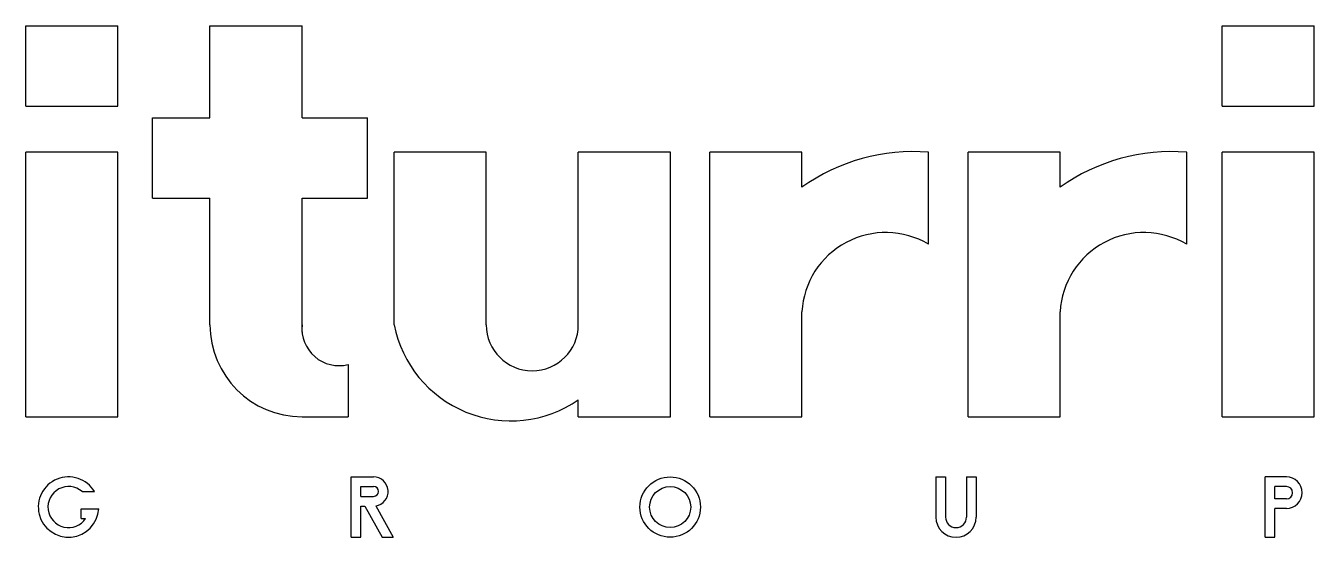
# Model space of a CAD drawing. Extents: x 0 to 2826, y -106 to 813.
# Drawn here: x 2551.7 to 2826, y 703.7 to 812.6 of the extents above; entities that cross this region are included whole.
import ezdxf

# ---------------------------------------------------------------- set-up
doc = ezdxf.new("R2010")
doc.units = 0
doc.layers.add('SLD-0', color=179, linetype='CONTINUOUS')

msp = doc.modelspace()

# ---------------------------------------------------------------- linework, layer by layer
at = {"layer": 'SLD-0'}
for p, q in [((2551.75, 812.622), (2571.35, 812.622)), ((2551.75, 795.472), (2551.75, 812.622)), ((2571.35, 795.472), (2571.35, 812.622)), ((2590.951, 793.022), (2590.951, 812.622)), ((2590.951, 812.622), (2610.551, 812.622)), ((2610.551, 793.022), (2610.551, 812.622)), ((2806.384, 812.622), (2825.985, 812.622)), ((2806.384, 795.472), (2806.384, 812.622)), ((2825.985, 795.472), (2825.985, 812.622)), ((2551.75, 795.472), (2571.35, 795.472)), ((2806.384, 795.472), (2825.985, 795.472)), ((2578.7, 793.022), (2590.951, 793.022)), ((2578.7, 775.872), (2578.7, 793.022)), ((2610.551, 793.022), (2624.468, 793.022)), ((2624.468, 775.872), (2624.468, 793.022)), ((2551.75, 729.321), (2551.75, 785.672)), ((2571.35, 785.672), (2551.75, 785.672)), ((2571.35, 729.321), (2571.35, 785.672)), ((2630.151, 748.921), (2630.151, 785.672)), ((2649.752, 785.672), (2630.151, 785.672)), ((2649.752, 748.921), (2649.752, 785.672)), ((2688.953, 785.672), (2669.352, 785.672)), ((2669.352, 748.921), (2669.352, 785.672)), ((2688.953, 729.321), (2688.953, 785.672)), ((2697.348, 729.321), (2697.348, 785.672)), ((2716.949, 785.672), (2697.348, 785.672)), ((2716.949, 778.229), (2716.949, 785.672)), ((2743.899, 766.071), (2743.899, 785.672)), ((2752.295, 729.321), (2752.295, 785.672)), ((2771.895, 785.672), (2752.295, 785.672)), ((2771.895, 778.229), (2771.895, 785.672)), ((2798.846, 766.071), (2798.846, 785.672)), ((2806.384, 729.321), (2806.384, 785.672)), ((2825.985, 785.672), (2806.384, 785.672)), ((2825.985, 729.321), (2825.985, 785.672)), ((2578.7, 775.872), (2590.951, 775.872)), ((2590.951, 748.921), (2590.951, 775.872)), ((2610.551, 775.872), (2624.468, 775.872)), ((2610.551, 747.319), (2610.551, 775.872)), ((2716.949, 729.321), (2716.949, 751.69)), ((2771.895, 729.321), (2771.895, 751.69)), ((2669.352, 729.321), (2669.352, 732.909)), ((2621.014, 703.655), (2621.014, 716.519)), ((2621.014, 716.519), (2625.767, 716.519)), ((2745.455, 716.519), (2745.455, 707.943)), ((2745.455, 716.519), (2747.513, 716.519)), ((2747.513, 716.519), (2747.513, 707.943)), ((2751.973, 716.519), (2751.973, 707.943)), ((2751.973, 716.519), (2754.031, 716.519)), ((2754.031, 716.519), (2754.031, 707.943)), ((2820.053, 716.519), (2815.523, 716.519)), ((2815.523, 703.655), (2815.523, 716.519)), ((2815.523, 703.655), (2815.523, 716.519)), ((2563.724, 713.387), (2566.374, 713.387)), ((2623.072, 712.362), (2623.072, 714.46)), ((2623.072, 714.46), (2625.767, 714.46)), ((2817.581, 711.841), (2817.581, 714.46)), ((2820.053, 714.46), (2817.581, 714.46)), ((2623.072, 712.362), (2625.767, 712.362)), ((2623.072, 710.304), (2623.884, 710.304)), ((2623.072, 703.655), (2623.072, 710.304)), ((2623.884, 710.304), (2627.619, 703.655)), ((2626.225, 710.338), (2629.98, 703.655)), ((2820.053, 711.841), (2817.581, 711.841)), ((2563.531, 709.72), (2567.275, 709.72)), ((2563.531, 707.662), (2563.531, 709.72)), ((2563.531, 707.662), (2564.494, 707.662)), ((2820.053, 709.783), (2817.581, 709.783)), ((2817.581, 703.655), (2817.581, 709.783)), ((2621.014, 703.655), (2623.072, 703.655)), ((2627.619, 703.655), (2629.98, 703.655)), ((2815.523, 703.655), (2817.581, 703.655))]:
    msp.add_line(p, q, dxfattribs=at)
at = {"layer": 'SLD-0', "linetype": 'Continuous'}
for p, q in [((2620.351, 740.453), (2620.351, 729.321)), ((2551.75, 729.321), (2571.35, 729.321)), ((2610.551, 729.321), (2620.351, 729.321)), ((2669.352, 729.321), (2688.953, 729.321)), ((2697.348, 729.321), (2716.949, 729.321)), ((2752.295, 729.321), (2771.895, 729.321)), ((2806.384, 729.321), (2825.985, 729.321))]:
    msp.add_line(p, q, dxfattribs=at)
at = {"layer": 'SLD-0'}
for radius in [6.432, 4.374]:
    msp.add_circle((2688.903, 710.087), radius, dxfattribs=at)
at = {"layer": 'SLD-0', "linetype": 'Continuous'}
for centre, radius, start, end in [((2740.627, 745.007), 40.796, 85.39923, 125.47901), ((2795.574, 745.007), 40.796, 85.39923, 125.47901), ((2734.79, 750.699), 17.869, 59.34961, 176.81997), ((2789.736, 750.699), 17.869, 59.34961, 176.81997)]:
    msp.add_arc(centre, radius, start, end, dxfattribs=at)
at = {"layer": 'SLD-0'}
for centre, radius, start, end in [((2610.551, 748.921), 19.6, 180, 270), ((2618.418, 748.12), 7.908, 174.18783, 284.1512), ((2655.009, 753.786), 25.329, 191.07393, 304.49059), ((2659.552, 748.921), 9.8, 180, 0), ((2560.853, 710.087), 6.432, 30.86776, 356.73642), ((2625.767, 713.411), 3.108, 278.47726, 90), ((2820.053, 713.151), 3.368, 270, 90), ((2560.853, 710.087), 4.374, 48.98148, 326.33693), ((2625.767, 713.411), 1.049, 270, 90), ((2820.053, 713.151), 1.31, 270, 90), ((2749.743, 707.943), 4.288, 180, 0), ((2749.743, 707.943), 2.23, 180, 0)]:
    msp.add_arc(centre, radius, start, end, dxfattribs=at)

doc.saveas('drawing.dxf')
